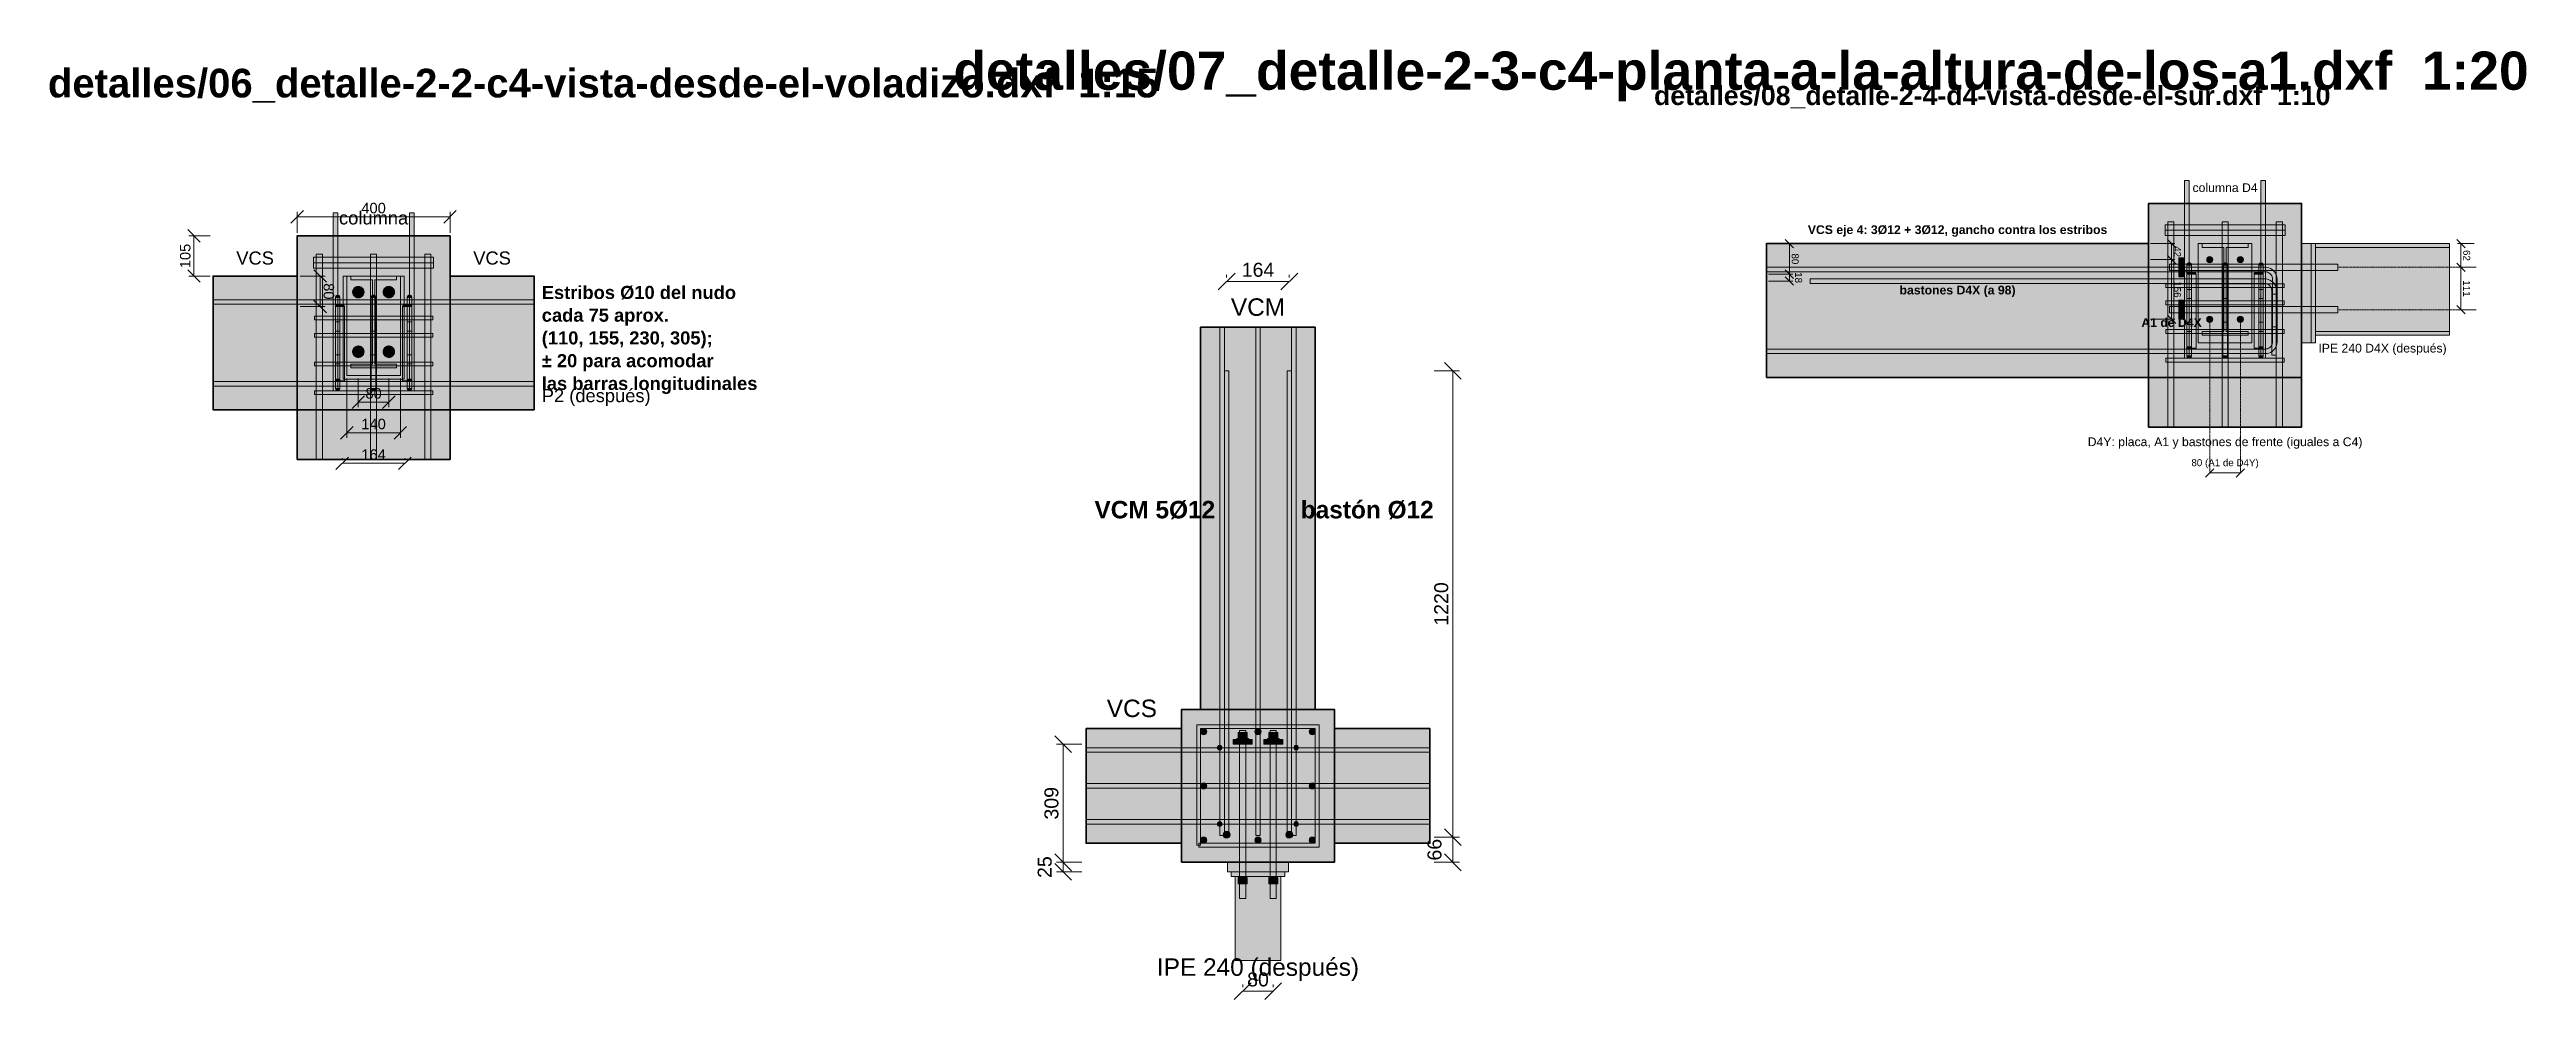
# Model space of a CAD drawing. Header units: millimetres. Extents: x 21 to 47975, y -17028 to 695.
# Drawn here: x 31982 to 38464, y -2300 to 185 of the extents above; entities that cross this region are included whole.
import ezdxf
from ezdxf.enums import TextEntityAlignment as Align

# ---------------------------------------------------------------- set-up
doc = ezdxf.new("R2010")
doc.units = ezdxf.units.MM
for name, pattern in [('TRAZO_2-2', [1.411111, 0.705556, -0.705556]), ('TRAZO_3-2', [1.763889, 1.058333, -0.705556]), ('TRAZO_8-3', [3.880556, 2.822222, -1.058333])]:
    doc.linetypes.add(name, pattern=pattern)
for name, color, linetype, lineweight, true_color in [('COTAS', 27, 'Continuous', 15, 0x333333), ('G-cut', 251, 'TRAZO_2-2', 20, 0x555555), ('G-edge', 251, 'TRAZO_8-3', 30, 0x555555), ('G-r_anc', 24, 'Continuous', 18, 0x7b241c), ('G-r_ancg', 11, 'TRAZO_3-2', 20, 0xd3746b), ('G-r_bas', 34, 'Continuous', 18, 0x7e3a06), ('G-r_bm1', 156, 'Continuous', 18, 0x0e2f44), ('G-r_bm3', 138, 'Continuous', 18, 0x1c2833), ('G-r_bp', 138, 'Continuous', 20, 0x142433), ('G-r_col', 31, 'Continuous', 15, 0xd2bc8c), ('G-r_conc', 252, 'Continuous', 30, 0x6b6b6b), ('G-r_eplate', 253, 'Continuous', 20, 0x848f9a), ('G-r_grout', 9, 'Continuous', 18, 0xb5b5b5), ('G-r_ipe', 127, 'Continuous', 18, 0x1f3347), ('G-r_ipef', 127, 'Continuous', 20, 0x1f3347), ('G-r_new', 119, 'Continuous', 18, 0x145a32), ('G-r_nut', 26, 'Continuous', 18, 0x3d0f0b), ('G-r_old', 252, 'Continuous', 30, 0x6b6b6b), ('G-r_rod', 253, 'Continuous', 15, 0x88bcb2), ('G-r_rodS', 136, 'Continuous', 18, 0x0b5345), ('G-r_tie', 9, 'Continuous', 15, 0xbe9ecc), ('G-r_tieS', 217, 'Continuous', 18, 0x4a235a), ('T-anc', 22, 'Continuous', 18, 0xa93226), ('T-bsm', 156, 'Continuous', 18, 0x0e2f44), ('T-hk', 44, 'Continuous', 18, 0x7a5500), ('T-label', 49, 'Continuous', 18, 0x222222), ('T-small', 47, 'Continuous', 18, 0x444444), ('T-tie', 195, 'Continuous', 18, 0x5b2c6f)]:
    doc.layers.add(name, color=color, linetype=linetype, lineweight=lineweight, true_color=true_color)
doc.layers.add('MODELO_ROTULOS', color=253, linetype='Continuous', lineweight=9, true_color=0x9e9e9e, plot=False)
doc.styles.add('ESTANDAR', font='arial.ttf')
doc.styles.add('NEGRITA', font='arialbd.ttf')
doc.dimstyles.new('COTAS_1-10', dxfattribs={"dimscale": 10, "dimtxt": 1.8288, "dimasz": 2, "dimexe": 0.881944, "dimexo": 0.529167, "dimgap": 0.6, "dimtad": 1, "dimdec": 0, "dimtxsty": 'ESTANDAR', "dimtsz": 1.094317, "dimcen": 2.5, "dimclrd": 8, "dimclre": 8, "dimclrt": 250, "dimazin": 3, "dimtfac": 1, "dimtmove": 0, "dimatfit": 3, "dimlwd": 15, "dimlwe": 13})
doc.dimstyles.new('COTAS_1-15', dxfattribs={"dimscale": 15, "dimtxt": 1.8288, "dimasz": 2, "dimexe": 0.881944, "dimexo": 0.529167, "dimgap": 0.6, "dimtad": 1, "dimdec": 0, "dimtxsty": 'ESTANDAR', "dimtsz": 1.094317, "dimcen": 2.5, "dimclrd": 8, "dimclre": 8, "dimclrt": 250, "dimazin": 3, "dimtfac": 1, "dimtmove": 0, "dimatfit": 3, "dimlwd": 15, "dimlwe": 13})
doc.dimstyles.new('COTAS_1-20', dxfattribs={"dimscale": 20, "dimtxt": 1.8288, "dimasz": 2, "dimexe": 0.881944, "dimexo": 0.529167, "dimgap": 0.6, "dimtad": 1, "dimdec": 0, "dimtxsty": 'ESTANDAR', "dimtsz": 1.094317, "dimcen": 2.5, "dimclrd": 8, "dimclre": 8, "dimclrt": 250, "dimazin": 3, "dimtfac": 1, "dimtmove": 0, "dimatfit": 3, "dimlwd": 15, "dimlwe": 13})

msp = doc.modelspace()

# ---------------------------------------------------------------- texts
at = {"layer": 'MODELO_ROTULOS', "style": 'NEGRITA'}
for s, height, p in [('detalles/06_detalle-2-2-c4-vista-desde-el-voladizo.dxf  1:15', 75, (31978.2, 60)), ('detalles/07_detalle-2-3-c4-planta-a-la-altura-de-los-a1.dxf  1:20', 100, (34347.3, 80)), ('detalles/08_detalle-2-4-d4-vista-desde-el-sur.dxf  1:10', 50, (36180.8, 40))]:
    msp.add_text(s, height=height, dxfattribs=at).set_placement(p)
at = {"layer": 'T-anc', "color": 22, "true_color": 0xa93226, "style": 'NEGRITA'}
msp.add_text('A1 de D4X', height=22.86, dxfattribs=at).set_placement((37535, -540.5), align=Align.CENTER)
at = {"layer": 'T-bsm', "color": 156, "true_color": 0x0e2f44, "style": 'NEGRITA'}
msp.add_text('VCS eje 4: 3Ø12 + 3Ø12, gancho contra los estribos', height=22.86, dxfattribs=at).set_placement((36975, -297.5), align=Align.CENTER)
msp.add_text('VCM 5Ø12', height=45.72, dxfattribs=at).set_placement((35032.5, -1041.5), align=Align.RIGHT)
at = {"layer": 'T-hk', "color": 44, "true_color": 0x7a5500, "style": 'NEGRITA'}
msp.add_text('bastones D4X (a 98)', height=22.86, dxfattribs=at).set_placement((36975, -455.5), align=Align.CENTER)
msp.add_text('bastón Ø12', height=45.72, dxfattribs=at).set_placement((35256.5, -1041.5))
at = {"layer": 'T-label', "color": 49, "true_color": 0x222222, "style": 'ESTANDAR'}
for s, height, p in [('columna D4', 22.86, (37675, -187.5)), ('columna', 34.29, (32830.4, -272.4)), ('VCS', 34.29, (32520.4, -377.4)), ('VCS', 34.29, (33140.4, -377.4)), ('VCM', 45.72, (35144.5, -511.5)), ('VCS', 45.72, (34814.5, -1561.5))]:
    msp.add_text(s, height=height, dxfattribs=at).set_placement(p, align=Align.CENTER)
at = {"layer": 'T-small', "color": 47, "true_color": 0x444444, "style": 'ESTANDAR'}
for s, height, p in [('IPE 240 D4X (después)', 22.86, (38087, -607.5)), ('D4Y: placa, A1 y bastones de frente (iguales a C4)', 22.86, (37675, -852.5)), ('IPE 240 (después)', 45.72, (35144.5, -2238.5))]:
    msp.add_text(s, height=height, dxfattribs=at).set_placement(p, align=Align.CENTER)
msp.add_text('P2 (después)', height=34.29, dxfattribs=at).set_placement((33270.4, -737.4))
at = {"layer": 'T-tie', "color": 195, "true_color": 0x5b2c6f, "style": 'NEGRITA'}
for s, p in [('Estribos Ø10 del nudo', (33270.4, -467.4)), ('cada 75 aprox.', (33270.4, -526.9)), ('(110, 155, 230, 305);', (33270.4, -586.4)), ('± 20 para acomodar', (33270.4, -646)), ('las barras longitudinales', (33270.4, -705.5))]:
    msp.add_text(s, height=34.29, dxfattribs=at).set_placement(p)

# ---------------------------------------------------------------- dimensions: what is measured, and where the dimension line sits
at = {"layer": 'COTAS'}
for base, p1, p2, dimstyle in [((32630.4, -252.4), (32630.4, -302.4), (33030.4, -302.4), 'COTAS_1-15'), ((35062.5, -421.5), (35062.5, -421.5), (35226.5, -421.5), 'COTAS_1-20'), ((32760.4, -817.4), (32760.4, -667.4), (32900.4, -667.4), 'COTAS_1-15'), ((32790.4, -737.4), (32790.4, -667.4), (32870.4, -667.4), 'COTAS_1-15'), ((32748.4, -897.4), (32748.4, -897.4), (32912.4, -897.4), 'COTAS_1-15'), ((35104.5, -2278.5), (35104.5, -2278.5), (35184.5, -2278.5), 'COTAS_1-20')]:
    msp.add_linear_dim(base=base, p1=p1, p2=p2, dimstyle=dimstyle, dxfattribs=at).render()
for base, p1, p2, angle, dimstyle in [((32360.4, -407.4), (32410.4, -407.4), (32410.4, -302.4), 90, 'COTAS_1-15'), ((36535, -322.5), (36475, -322.5), (36475, -402.5), 270, 'COTAS_1-10'), ((37535, -322.5), (37475, -322.5), (37475, -364.5), 270, 'COTAS_1-10'), ((38292, -322.5), (38332, -322.5), (38332, -384.5), 270, 'COTAS_1-10'), ((37535, -364.5), (37475, -364.5), (37475, -520.5), 270, 'COTAS_1-10'), ((38292, -384.5), (38332, -384.5), (38332, -495.5), 270, 'COTAS_1-10'), ((32690.4, -407.4), (32630.4, -407.4), (32630.4, -487.4), 270, 'COTAS_1-15'), ((36535, -402.5), (36475, -402.5), (36475, -420.5), 270, 'COTAS_1-10'), ((35654.5, -1875.5), (35594.5, -1875.5), (35594.5, -655.5), 90, 'COTAS_1-20'), ((34634.5, -1941.5), (34694.5, -1941.5), (34694.5, -1632.5), 90, 'COTAS_1-20'), ((35654.5, -1941.5), (35594.5, -1941.5), (35594.5, -1875.5), 90, 'COTAS_1-20'), ((34634.5, -1966.5), (34694.5, -1966.5), (34694.5, -1941.5), 90, 'COTAS_1-20')]:
    msp.add_linear_dim(base=base, p1=p1, p2=p2, angle=angle, dimstyle=dimstyle, dxfattribs=at).render()
msp.add_linear_dim(base=(37635, -922.5), p1=(37635, -922.5), p2=(37715, -922.5), text='<> (A1 de D4Y)', dimstyle='COTAS_1-10', dxfattribs=at).render()

# ---------------------------------------------------------------- hatches: boundary and pattern name
at = {"layer": 'G-r_anc', "true_color": 0xc0392b}
for points in [[(37530, -376.5), (37970, -376.5), (37970, -392.5), (37530, -392.5)], [(37530, -487.5), (37970, -487.5), (37970, -503.5), (37530, -503.5)], [(35096.5, -2036.5), (35096.5, -1596.5), (35112.5, -1596.5), (35112.5, -2036.5)], [(35176.5, -2036.5), (35176.5, -1596.5), (35192.5, -1596.5), (35192.5, -2036.5)]]:
    msp.add_hatch(color=7, dxfattribs=at).paths.add_polyline_path(points)
h = msp.add_hatch(color=7, dxfattribs=at)
edge = h.paths.add_edge_path()
edge.add_arc((37635, -364.5), 8, 0, 360)
h = msp.add_hatch(color=7, dxfattribs=at)
edge = h.paths.add_edge_path()
edge.add_arc((37715, -364.5), 8, 0, 360)
h = msp.add_hatch(color=7, dxfattribs=at)
edge = h.paths.add_edge_path()
edge.add_arc((32790.4, -449.4), 8, 0, 360)
h = msp.add_hatch(color=7, dxfattribs=at)
edge = h.paths.add_edge_path()
edge.add_arc((32870.4, -449.4), 8, 0, 360)
h = msp.add_hatch(color=7, dxfattribs=at)
edge = h.paths.add_edge_path()
edge.add_arc((37635, -520.5), 8, 0, 360)
h = msp.add_hatch(color=7, dxfattribs=at)
edge = h.paths.add_edge_path()
edge.add_arc((37715, -520.5), 8, 0, 360)
h = msp.add_hatch(color=7, dxfattribs=at)
edge = h.paths.add_edge_path()
edge.add_arc((32790.4, -605.4), 8, 0, 360)
h = msp.add_hatch(color=7, dxfattribs=at)
edge = h.paths.add_edge_path()
edge.add_arc((32870.4, -605.4), 8, 0, 360)
at = {"layer": 'G-r_ancg', "true_color": 0xf4dbd9}
h = msp.add_hatch(color=7, dxfattribs=at)
edge = h.paths.add_edge_path()
edge.add_arc((32790.4, -449.4), 15, 0, 360)
h = msp.add_hatch(color=7, dxfattribs=at)
edge = h.paths.add_edge_path()
edge.add_arc((32870.4, -449.4), 15, 0, 360)
h = msp.add_hatch(color=7, dxfattribs=at)
edge = h.paths.add_edge_path()
edge.add_arc((32790.4, -605.4), 15, 0, 360)
h = msp.add_hatch(color=7, dxfattribs=at)
edge = h.paths.add_edge_path()
edge.add_arc((32870.4, -605.4), 15, 0, 360)
for points in [[(35092.5, -1997.5), (35116.5, -1997.5), (35116.5, -1981.5), (35092.5, -1981.5)], [(35172.5, -1997.5), (35196.5, -1997.5), (35196.5, -1981.5), (35172.5, -1981.5)]]:
    msp.add_hatch(color=7, dxfattribs=at).paths.add_polyline_path(points)
at = {"layer": 'G-r_bas', "true_color": 0xe67e22}
for points in [[(36589, -414.5), (37778, -414.5), (37782.9, -414.9), (37787.6, -416), (37792.1, -417.9), (37796.3, -420.4), (37800, -423.6), (37803.1, -427.3), (37805.7, -431.4), (37807.5, -435.9), (37808.7, -440.6), (37809.1, -445.5), (37809, -614.5), (37797, -614.5), (37797, -445.5), (37796.8, -442.5), (37796.1, -439.6), (37795, -436.9), (37793.4, -434.3), (37791.5, -432.1), (37789.2, -430.1), (37786.7, -428.6), (37783.9, -427.4), (37781, -426.8), (37778, -426.5), (36589, -426.5)], [(37599, -402.5), (37598.8, -400.9), (37598.2, -399.5), (37597.3, -398.3), (37596, -397.3), (37594.6, -396.7), (37593, -396.5), (37591.5, -396.7), (37590, -397.3), (37588.8, -398.3), (37587.8, -399.5), (37587.2, -400.9), (37587, -402.5)], [(37599, -402.5), (37599, -596.5), (37587, -596.5), (37587, -402.5)], [(37763, -402.5), (37762.8, -400.9), (37762.2, -399.5), (37761.3, -398.3), (37760, -397.3), (37758.6, -396.7), (37757, -396.5), (37755.5, -396.7), (37754, -397.3), (37752.8, -398.3), (37751.8, -399.5), (37751.2, -400.9), (37751, -402.5)], [(37763, -402.5), (37763, -596.5), (37751, -596.5), (37751, -402.5)], [(32754.4, -487.4), (32754.2, -485.8), (32753.6, -484.4), (32752.7, -483.1), (32751.4, -482.2), (32750, -481.6), (32748.4, -481.4), (32746.9, -481.6), (32745.4, -482.2), (32744.2, -483.1), (32743.2, -484.4), (32742.6, -485.8), (32742.4, -487.4)], [(32754.4, -487.4), (32754.4, -681.4), (32742.4, -681.4), (32742.4, -487.4)], [(32918.4, -487.4), (32918.2, -485.8), (32917.6, -484.4), (32916.7, -483.1), (32915.4, -482.2), (32914, -481.6), (32912.4, -481.4), (32910.9, -481.6), (32909.4, -482.2), (32908.2, -483.1), (32907.2, -484.4), (32906.6, -485.8), (32906.4, -487.4)], [(32918.4, -487.4), (32918.4, -681.4), (32906.4, -681.4), (32906.4, -487.4)], [(35056.5, -1869.5), (35056.5, -655.5), (35068.5, -655.5), (35068.5, -1869.5)], [(35220.5, -1869.5), (35220.5, -655.5), (35232.5, -655.5), (35232.5, -1869.5)]]:
    msp.add_hatch(color=7, dxfattribs=at).paths.add_polyline_path(points)
h = msp.add_hatch(color=7, dxfattribs=at)
edge = h.paths.add_edge_path()
edge.add_arc((35062.5, -1869.5), 9, 0, 360)
h = msp.add_hatch(color=7, dxfattribs=at)
edge = h.paths.add_edge_path()
edge.add_arc((35226.5, -1869.5), 9, 0, 360)
at = {"layer": 'G-r_bm1', "true_color": 0x1a5276}
for points in [[(37587, -378.5), (37586.8, -376.9), (37586.2, -375.5), (37585.3, -374.3), (37584, -373.3), (37582.6, -372.7), (37581, -372.5), (37579.5, -372.7), (37578, -373.3), (37576.8, -374.3), (37575.8, -375.5), (37575.2, -376.9), (37575, -378.5)], [(37587, -378.5), (37587, -528.5), (37575, -528.5), (37575, -378.5)], [(37681, -378.5), (37680.8, -376.9), (37680.2, -375.5), (37679.3, -374.3), (37678, -373.3), (37676.6, -372.7), (37675, -372.5), (37673.5, -372.7), (37672, -373.3), (37670.8, -374.3), (37669.8, -375.5), (37669.2, -376.9), (37669, -378.5)], [(37681, -378.5), (37681, -528.5), (37669, -528.5), (37669, -378.5)], [(37775, -378.5), (37774.8, -376.9), (37774.2, -375.5), (37773.3, -374.3), (37772, -373.3), (37770.6, -372.7), (37769, -372.5), (37767.5, -372.7), (37766, -373.3), (37764.8, -374.3), (37763.8, -375.5), (37763.2, -376.9), (37763, -378.5)], [(37775, -378.5), (37775, -528.5), (37763, -528.5), (37763, -378.5)], [(37587, -402.5), (37586.8, -400.9), (37586.2, -399.5), (37585.3, -398.3), (37584, -397.3), (37582.6, -396.7), (37581, -396.5), (37579.5, -396.7), (37578, -397.3), (37576.8, -398.3), (37575.8, -399.5), (37575.2, -400.9), (37575, -402.5)], [(37587, -402.5), (37587, -552.5), (37575, -552.5), (37575, -402.5)], [(37575, -592.5), (37575, -442.5), (37587, -442.5), (37587, -592.5)], [(37775, -402.5), (37774.8, -400.9), (37774.2, -399.5), (37773.3, -398.3), (37772, -397.3), (37770.6, -396.7), (37769, -396.5), (37767.5, -396.7), (37766, -397.3), (37764.8, -398.3), (37763.8, -399.5), (37763.2, -400.9), (37763, -402.5)], [(37775, -402.5), (37775, -552.5), (37763, -552.5), (37763, -402.5)], [(37763, -592.5), (37763, -442.5), (37775, -442.5), (37775, -592.5)], [(32742.4, -463.4), (32742.2, -461.8), (32741.6, -460.4), (32740.7, -459.1), (32739.4, -458.2), (32738, -457.6), (32736.4, -457.4), (32734.9, -457.6), (32733.4, -458.2), (32732.2, -459.1), (32731.2, -460.4), (32730.6, -461.8), (32730.4, -463.4)], [(32742.4, -463.4), (32742.4, -613.4), (32730.4, -613.4), (32730.4, -463.4)], [(32742.4, -487.4), (32742.2, -485.8), (32741.6, -484.4), (32740.7, -483.1), (32739.4, -482.2), (32738, -481.6), (32736.4, -481.4), (32734.9, -481.6), (32733.4, -482.2), (32732.2, -483.1), (32731.2, -484.4), (32730.6, -485.8), (32730.4, -487.4)], [(32742.4, -487.4), (32742.4, -637.4), (32730.4, -637.4), (32730.4, -487.4)], [(32836.4, -463.4), (32836.2, -461.8), (32835.6, -460.4), (32834.7, -459.1), (32833.4, -458.2), (32832, -457.6), (32830.4, -457.4), (32828.9, -457.6), (32827.4, -458.2), (32826.2, -459.1), (32825.2, -460.4), (32824.6, -461.8), (32824.4, -463.4)], [(32836.4, -463.4), (32836.4, -613.4), (32824.4, -613.4), (32824.4, -463.4)], [(32930.4, -463.4), (32930.2, -461.8), (32929.6, -460.4), (32928.7, -459.1), (32927.4, -458.2), (32926, -457.6), (32924.4, -457.4), (32922.9, -457.6), (32921.4, -458.2), (32920.2, -459.1), (32919.2, -460.4), (32918.6, -461.8), (32918.4, -463.4)], [(32930.4, -463.4), (32930.4, -613.4), (32918.4, -613.4), (32918.4, -463.4)], [(32930.4, -487.4), (32930.2, -485.8), (32929.6, -484.4), (32928.7, -483.1), (32927.4, -482.2), (32926, -481.6), (32924.4, -481.4), (32922.9, -481.6), (32921.4, -482.2), (32920.2, -483.1), (32919.2, -484.4), (32918.6, -485.8), (32918.4, -487.4)], [(32930.4, -487.4), (32930.4, -637.4), (32918.4, -637.4), (32918.4, -487.4)], [(37575, -616.5), (37575, -466.5), (37587, -466.5), (37587, -616.5)], [(37669, -616.5), (37669, -466.5), (37681, -466.5), (37681, -616.5)], [(37763, -616.5), (37763, -466.5), (37775, -466.5), (37775, -616.5)], [(32730.4, -677.4), (32730.4, -527.4), (32742.4, -527.4), (32742.4, -677.4)], [(32730.4, -701.4), (32730.4, -551.4), (32742.4, -551.4), (32742.4, -701.4)], [(32824.4, -701.4), (32824.4, -551.4), (32836.4, -551.4), (32836.4, -701.4)], [(32918.4, -677.4), (32918.4, -527.4), (32930.4, -527.4), (32930.4, -677.4)], [(32918.4, -701.4), (32918.4, -551.4), (32930.4, -551.4), (32930.4, -701.4)], [(35056.5, -541.5), (35056.5, -1871.5), (35044.5, -1871.5), (35044.5, -541.5)], [(35150.5, -541.5), (35150.5, -1871.5), (35138.5, -1871.5), (35138.5, -541.5)], [(35244.5, -541.5), (35244.5, -1871.5), (35232.5, -1871.5), (35232.5, -541.5)], [(37575, -592.5), (37575.2, -594.1), (37575.8, -595.5), (37576.8, -596.7), (37578, -597.7), (37579.5, -598.3), (37581, -598.5), (37582.6, -598.3), (37584, -597.7), (37585.3, -596.7), (37586.2, -595.5), (37586.8, -594.1), (37587, -592.5)], [(37575, -616.5), (37575.2, -618.1), (37575.8, -619.5), (37576.8, -620.7), (37578, -621.7), (37579.5, -622.3), (37581, -622.5), (37582.6, -622.3), (37584, -621.7), (37585.3, -620.7), (37586.2, -619.5), (37586.8, -618.1), (37587, -616.5)], [(37669, -616.5), (37669.2, -618.1), (37669.8, -619.5), (37670.8, -620.7), (37672, -621.7), (37673.5, -622.3), (37675, -622.5), (37676.6, -622.3), (37678, -621.7), (37679.3, -620.7), (37680.2, -619.5), (37680.8, -618.1), (37681, -616.5)], [(37763, -592.5), (37763.2, -594.1), (37763.8, -595.5), (37764.8, -596.7), (37766, -597.7), (37767.5, -598.3), (37769, -598.5), (37770.6, -598.3), (37772, -597.7), (37773.3, -596.7), (37774.2, -595.5), (37774.8, -594.1), (37775, -592.5)], [(37763, -616.5), (37763.2, -618.1), (37763.8, -619.5), (37764.8, -620.7), (37766, -621.7), (37767.5, -622.3), (37769, -622.5), (37770.6, -622.3), (37772, -621.7), (37773.3, -620.7), (37774.2, -619.5), (37774.8, -618.1), (37775, -616.5)], [(32730.4, -677.4), (32730.6, -678.9), (32731.2, -680.4), (32732.2, -681.6), (32733.4, -682.6), (32734.9, -683.2), (32736.4, -683.4), (32738, -683.2), (32739.4, -682.6), (32740.7, -681.6), (32741.6, -680.4), (32742.2, -678.9), (32742.4, -677.4)], [(32730.4, -701.4), (32730.6, -702.9), (32731.2, -704.4), (32732.2, -705.6), (32733.4, -706.6), (32734.9, -707.2), (32736.4, -707.4), (32738, -707.2), (32739.4, -706.6), (32740.7, -705.6), (32741.6, -704.4), (32742.2, -702.9), (32742.4, -701.4)], [(32824.4, -701.4), (32824.6, -702.9), (32825.2, -704.4), (32826.2, -705.6), (32827.4, -706.6), (32828.9, -707.2), (32830.4, -707.4), (32832, -707.2), (32833.4, -706.6), (32834.7, -705.6), (32835.6, -704.4), (32836.2, -702.9), (32836.4, -701.4)], [(32918.4, -677.4), (32918.6, -678.9), (32919.2, -680.4), (32920.2, -681.6), (32921.4, -682.6), (32922.9, -683.2), (32924.4, -683.4), (32926, -683.2), (32927.4, -682.6), (32928.7, -681.6), (32929.6, -680.4), (32930.2, -678.9), (32930.4, -677.4)], [(32918.4, -701.4), (32918.6, -702.9), (32919.2, -704.4), (32920.2, -705.6), (32921.4, -706.6), (32922.9, -707.2), (32924.4, -707.4), (32926, -707.2), (32927.4, -706.6), (32928.7, -705.6), (32929.6, -704.4), (32930.2, -702.9), (32930.4, -701.4)]]:
    msp.add_hatch(color=7, dxfattribs=at).paths.add_polyline_path(points)
at = {"layer": 'G-r_bm3', "true_color": 0x616a6b}
for points in [[(36475, -384.5), (37780, -384.5), (37784.9, -384.9), (37789.6, -386), (37794.1, -387.9), (37798.3, -390.4), (37802, -393.6), (37805.1, -397.3), (37807.7, -401.4), (37809.5, -405.9), (37810.7, -410.6), (37811.1, -415.5), (37811, -540.5), (37799, -540.5), (37799, -415.5), (37798.8, -412.5), (37798.1, -409.6), (37797, -406.9), (37795.4, -404.3), (37793.5, -402.1), (37791.2, -400.1), (37788.7, -398.6), (37785.9, -397.4), (37783, -396.8), (37780, -396.5), (36475, -396.5)], [(32410.4, -469.4), (33250.4, -469.4), (33250.4, -481.4), (32410.4, -481.4)], [(36475, -598.5), (37780, -598.5), (37783, -598.2), (37785.9, -597.6), (37788.7, -596.4), (37791.2, -594.9), (37793.5, -592.9), (37795.4, -590.7), (37797, -588.1), (37798.1, -585.4), (37798.8, -582.5), (37799, -579.5), (37799, -454.5), (37811, -454.5), (37811.1, -579.5), (37810.7, -584.4), (37809.5, -589.1), (37807.7, -593.6), (37805.1, -597.7), (37802, -601.4), (37798.3, -604.6), (37794.1, -607.1), (37789.6, -609), (37784.9, -610.1), (37780, -610.5), (36475, -610.5)], [(32410.4, -683.4), (33250.4, -683.4), (33250.4, -695.4), (32410.4, -695.4)], [(34694.5, -1641.5), (35594.5, -1641.5), (35594.5, -1653.5), (34694.5, -1653.5)], [(34694.5, -1735.5), (35594.5, -1735.5), (35594.5, -1747.5), (34694.5, -1747.5)], [(34694.5, -1829.5), (35594.5, -1829.5), (35594.5, -1841.5), (34694.5, -1841.5)]]:
    msp.add_hatch(color=7, dxfattribs=at).paths.add_polyline_path(points)
at = {"layer": 'G-r_bp', "true_color": 0x34506b}
for points in [[(37554, -409.5), (37566, -409.5), (37566, -359.5), (37554, -359.5)], [(37554, -520.5), (37566, -520.5), (37566, -470.5), (37554, -470.5)], [(35079.5, -1632.5), (35129.5, -1632.5), (35129.5, -1620.5), (35079.5, -1620.5)], [(35159.5, -1632.5), (35209.5, -1632.5), (35209.5, -1620.5), (35159.5, -1620.5)]]:
    msp.add_hatch(color=7, dxfattribs=at).paths.add_polyline_path(points)
at = {"layer": 'G-r_col', "true_color": 0xe9dec7}
for points in [[(37525, -802.5), (37525, -265.5), (37541, -265.5), (37541, -802.5)], [(37667, -802.5), (37667, -265.5), (37683, -265.5), (37683, -802.5)], [(37809, -802.5), (37809, -265.5), (37825, -265.5), (37825, -802.5)], [(32680.4, -887.4), (32680.4, -350.4), (32696.4, -350.4), (32696.4, -887.4)], [(32822.4, -887.4), (32822.4, -350.4), (32838.4, -350.4), (32838.4, -887.4)], [(32964.4, -887.4), (32964.4, -350.4), (32980.4, -350.4), (32980.4, -887.4)]]:
    msp.add_hatch(color=7, dxfattribs=at).paths.add_polyline_path(points)
h = msp.add_hatch(color=7, dxfattribs=at)
edge = h.paths.add_edge_path()
edge.add_arc((35002.5, -1599.5), 8, 0, 360)
h = msp.add_hatch(color=7, dxfattribs=at)
edge = h.paths.add_edge_path()
edge.add_arc((35144.5, -1599.5), 8, 0, 360)
h = msp.add_hatch(color=7, dxfattribs=at)
edge = h.paths.add_edge_path()
edge.add_arc((35286.5, -1599.5), 8, 0, 360)
h = msp.add_hatch(color=7, dxfattribs=at)
edge = h.paths.add_edge_path()
edge.add_arc((35002.5, -1741.5), 8, 0, 360)
h = msp.add_hatch(color=7, dxfattribs=at)
edge = h.paths.add_edge_path()
edge.add_arc((35286.5, -1741.5), 8, 0, 360)
h = msp.add_hatch(color=7, dxfattribs=at)
edge = h.paths.add_edge_path()
edge.add_arc((35002.5, -1883.5), 8, 0, 360)
h = msp.add_hatch(color=7, dxfattribs=at)
edge = h.paths.add_edge_path()
edge.add_arc((35144.5, -1883.5), 8, 0, 360)
h = msp.add_hatch(color=7, dxfattribs=at)
edge = h.paths.add_edge_path()
edge.add_arc((35286.5, -1883.5), 8, 0, 360)
at = {"layer": 'G-r_conc', "true_color": 0xf5f3ef}
for points in [[(37475, -672.5), (37875, -672.5), (37875, -217.5), (37475, -217.5)], [(32630.4, -757.4), (33030.4, -757.4), (33030.4, -302.4), (32630.4, -302.4)], [(36475, -672.5), (37475, -672.5), (37475, -322.5), (36475, -322.5)], [(32630.4, -757.4), (32410.4, -757.4), (32410.4, -407.4), (32630.4, -407.4)], [(33030.4, -757.4), (33250.4, -757.4), (33250.4, -407.4), (33030.4, -407.4)], [(34994.5, -1541.5), (35294.5, -1541.5), (35294.5, -541.5), (34994.5, -541.5)], [(34944.5, -1941.5), (35344.5, -1941.5), (35344.5, -1541.5), (34944.5, -1541.5)], [(34944.5, -1891.5), (34694.5, -1891.5), (34694.5, -1591.5), (34944.5, -1591.5)], [(35344.5, -1891.5), (35594.5, -1891.5), (35594.5, -1591.5), (35344.5, -1591.5)]]:
    msp.add_hatch(color=7, dxfattribs=at).paths.add_polyline_path(points)
at = {"layer": 'G-r_eplate', "true_color": 0xe5ebf1}
for points in [[(37605, -582.5), (37745, -582.5), (37745, -322.5), (37605, -322.5)], [(37900, -582.5), (37912, -582.5), (37912, -322.5), (37900, -322.5)], [(32760.4, -667.4), (32900.4, -667.4), (32900.4, -407.4), (32760.4, -407.4)], [(35074.5, -1978.5), (35214.5, -1978.5), (35214.5, -1966.5), (35074.5, -1966.5)]]:
    msp.add_hatch(color=7, dxfattribs=at).paths.add_polyline_path(points)
at = {"layer": 'G-r_grout', "true_color": 0xeae8e2}
for points in [[(37875, -582.5), (37900, -582.5), (37900, -322.5), (37875, -322.5)], [(32750.4, -677.4), (32910.4, -677.4), (32910.4, -407.4), (32750.4, -407.4)], [(35064.5, -1966.5), (35224.5, -1966.5), (35224.5, -1941.5), (35064.5, -1941.5)]]:
    msp.add_hatch(color=7, dxfattribs=at).paths.add_polyline_path(points)
at = {"layer": 'G-r_ipe', "true_color": 0xe7edf2}
for points in [[(37615, -322.5), (37735, -322.5), (37735, -332.3), (37678.1, -332.3), (37678.1, -552.7), (37735, -552.7), (37735, -562.5), (37615, -562.5), (37615, -552.7), (37671.9, -552.7), (37671.9, -332.3), (37615, -332.3)], [(37912, -562.5), (38262, -562.5), (38262, -322.5), (37912, -322.5)], [(32770.4, -407.4), (32890.4, -407.4), (32890.4, -417.2), (32833.5, -417.2), (32833.5, -637.6), (32890.4, -637.6), (32890.4, -647.4), (32770.4, -647.4), (32770.4, -637.6), (32827.3, -637.6), (32827.3, -417.2), (32770.4, -417.2)], [(35084.5, -2198.5), (35204.5, -2198.5), (35204.5, -1978.5), (35084.5, -1978.5)]]:
    msp.add_hatch(color=7, dxfattribs=at).paths.add_polyline_path(points)
at = {"layer": 'G-r_ipef', "true_color": 0xa5b9cd}
for points in [[(37912, -332.3), (38262, -332.3), (38262, -322.5), (37912, -322.5)], [(37912, -562.5), (38262, -562.5), (38262, -552.7), (37912, -552.7)]]:
    msp.add_hatch(color=7, dxfattribs=at).paths.add_polyline_path(points)
at = {"layer": 'G-r_new', "true_color": 0x34905b}
for points in [[(37518, -273.5), (37832, -273.5), (37832, -287.5), (37518, -287.5)], [(37518, -287.5), (37832, -287.5), (37832, -301.5), (37518, -301.5)], [(32673.4, -358.4), (32987.4, -358.4), (32987.4, -372.4), (32673.4, -372.4)], [(32673.4, -372.4), (32987.4, -372.4), (32987.4, -386.4), (32673.4, -386.4)]]:
    msp.add_hatch(color=7, dxfattribs=at).paths.add_polyline_path(points)
at = {"layer": 'G-r_nut', "true_color": 0x7b241c}
for points in [[(35089.5, -1620.5), (35119.5, -1620.5), (35119.5, -1617.5), (35089.5, -1617.5)], [(35092.5, -1617.5), (35116.5, -1617.5), (35116.5, -1601.5), (35092.5, -1601.5)], [(35169.5, -1620.5), (35199.5, -1620.5), (35199.5, -1617.5), (35169.5, -1617.5)], [(35172.5, -1617.5), (35196.5, -1617.5), (35196.5, -1601.5), (35172.5, -1601.5)]]:
    msp.add_hatch(color=7, dxfattribs=at).paths.add_polyline_path(points)
at = {"layer": 'G-r_old', "true_color": 0xe5e1da}
for points in [[(37475, -802.5), (37875, -802.5), (37875, -672.5), (37475, -672.5)], [(32630.4, -887.4), (33030.4, -887.4), (33030.4, -757.4), (32630.4, -757.4)]]:
    msp.add_hatch(color=7, dxfattribs=at).paths.add_polyline_path(points)
at = {"layer": 'G-r_rod', "true_color": 0xc4ded8}
h = msp.add_hatch(color=7, dxfattribs=at)
edge = h.paths.add_edge_path()
edge.add_arc((35044.5, -1641.5), 6, 0, 360)
h = msp.add_hatch(color=7, dxfattribs=at)
edge = h.paths.add_edge_path()
edge.add_arc((35244.5, -1641.5), 6, 0, 360)
h = msp.add_hatch(color=7, dxfattribs=at)
edge = h.paths.add_edge_path()
edge.add_arc((35044.5, -1841.5), 6, 0, 360)
h = msp.add_hatch(color=7, dxfattribs=at)
edge = h.paths.add_edge_path()
edge.add_arc((35244.5, -1841.5), 6, 0, 360)
at = {"layer": 'G-r_rodS', "true_color": 0x61beac}
for points in [[(37581, -157.5), (37581, -622.5), (37569, -622.5), (37569, -157.5)], [(37781, -157.5), (37781, -622.5), (37769, -622.5), (37769, -157.5)], [(32736.4, -242.4), (32736.4, -707.4), (32724.4, -707.4), (32724.4, -242.4)], [(32936.4, -242.4), (32936.4, -707.4), (32924.4, -707.4), (32924.4, -242.4)]]:
    msp.add_hatch(color=7, dxfattribs=at).paths.add_polyline_path(points)
at = {"layer": 'G-r_tie', "true_color": 0xdecee5}
msp.add_hatch(color=7, dxfattribs=at).paths.add_polyline_path([(34989.5, -1891.5), (35294.5, -1891.5), (35294.5, -1591.5), (34994.5, -1591.5), (34994.5, -1896.5), (34984.5, -1896.5), (34984.5, -1581.5), (35304.5, -1581.5), (35304.5, -1901.5), (34989.5, -1901.5)])
at = {"layer": 'G-r_tieS', "true_color": 0x9059a7}
for points in [[(37520, -427.5), (37830, -427.5), (37830, -437.5), (37520, -437.5)], [(32675.4, -512.4), (32985.4, -512.4), (32985.4, -522.4), (32675.4, -522.4)], [(37520, -472.5), (37830, -472.5), (37830, -482.5), (37520, -482.5)], [(32675.4, -557.4), (32985.4, -557.4), (32985.4, -567.4), (32675.4, -567.4)], [(37520, -547.5), (37830, -547.5), (37830, -557.5), (37520, -557.5)], [(32675.4, -632.4), (32985.4, -632.4), (32985.4, -642.4), (32675.4, -642.4)], [(37520, -622.5), (37830, -622.5), (37830, -632.5), (37520, -632.5)], [(32675.4, -707.4), (32985.4, -707.4), (32985.4, -717.4), (32675.4, -717.4)]]:
    msp.add_hatch(color=7, dxfattribs=at).paths.add_polyline_path(points)

# ---------------------------------------------------------------- linework, layer by layer
at = {"layer": 'G-cut'}
for p, q in [((37970, -384.5), (38332, -384.5)), ((37970, -495.5), (38332, -495.5)), ((37635, -520.5), (37635, -922.5)), ((37715, -520.5), (37715, -922.5))]:
    msp.add_line(p, q, dxfattribs=at)
at = {"layer": 'G-edge'}
for p, q in [((36475, -322.5), (36475, -672.5)), ((32410.4, -407.4), (32410.4, -757.4)), ((33250.4, -407.4), (33250.4, -757.4))]:
    msp.add_line(p, q, dxfattribs=at)
at = {"layer": 'G-r_anc'}
for points in [[(37530, -376.5), (37970, -376.5), (37970, -392.5), (37530, -392.5)], [(37530, -487.5), (37970, -487.5), (37970, -503.5), (37530, -503.5)], [(35096.5, -2036.5), (35096.5, -1596.5), (35112.5, -1596.5), (35112.5, -2036.5)], [(35176.5, -2036.5), (35176.5, -1596.5), (35192.5, -1596.5), (35192.5, -2036.5)]]:
    msp.add_lwpolyline(points, close=True, dxfattribs=at)
for centre in [(37635, -364.5), (37715, -364.5), (32790.4, -449.4), (32870.4, -449.4), (37635, -520.5), (37715, -520.5), (32790.4, -605.4), (32870.4, -605.4)]:
    msp.add_circle(centre, 8, dxfattribs=at)
at = {"layer": 'G-r_ancg'}
for points in [[(35092.5, -1997.5), (35116.5, -1997.5), (35116.5, -1981.5), (35092.5, -1981.5)], [(35172.5, -1997.5), (35196.5, -1997.5), (35196.5, -1981.5), (35172.5, -1981.5)]]:
    msp.add_lwpolyline(points, close=True, dxfattribs=at)
for centre in [(32790.4, -449.4), (32870.4, -449.4), (32790.4, -605.4), (32870.4, -605.4)]:
    msp.add_circle(centre, 15, dxfattribs=at)
at = {"layer": 'G-r_bas'}
for points in [[(36589, -414.5), (37778, -414.5), (37782.9, -414.9), (37787.6, -416), (37792.1, -417.9), (37796.3, -420.4), (37800, -423.6), (37803.1, -427.3), (37805.7, -431.4), (37807.5, -435.9), (37808.7, -440.6), (37809.1, -445.5), (37809, -614.5), (37797, -614.5), (37797, -445.5), (37796.8, -442.5), (37796.1, -439.6), (37795, -436.9), (37793.4, -434.3), (37791.5, -432.1), (37789.2, -430.1), (37786.7, -428.6), (37783.9, -427.4), (37781, -426.8), (37778, -426.5), (36589, -426.5)], [(37599, -402.5), (37598.8, -400.9), (37598.2, -399.5), (37597.3, -398.3), (37596, -397.3), (37594.6, -396.7), (37593, -396.5), (37591.5, -396.7), (37590, -397.3), (37588.8, -398.3), (37587.8, -399.5), (37587.2, -400.9), (37587, -402.5)], [(37599, -402.5), (37599, -596.5), (37587, -596.5), (37587, -402.5)], [(37763, -402.5), (37762.8, -400.9), (37762.2, -399.5), (37761.3, -398.3), (37760, -397.3), (37758.6, -396.7), (37757, -396.5), (37755.5, -396.7), (37754, -397.3), (37752.8, -398.3), (37751.8, -399.5), (37751.2, -400.9), (37751, -402.5)], [(37763, -402.5), (37763, -596.5), (37751, -596.5), (37751, -402.5)], [(32754.4, -487.4), (32754.2, -485.8), (32753.6, -484.4), (32752.7, -483.1), (32751.4, -482.2), (32750, -481.6), (32748.4, -481.4), (32746.9, -481.6), (32745.4, -482.2), (32744.2, -483.1), (32743.2, -484.4), (32742.6, -485.8), (32742.4, -487.4)], [(32754.4, -487.4), (32754.4, -681.4), (32742.4, -681.4), (32742.4, -487.4)], [(32918.4, -487.4), (32918.2, -485.8), (32917.6, -484.4), (32916.7, -483.1), (32915.4, -482.2), (32914, -481.6), (32912.4, -481.4), (32910.9, -481.6), (32909.4, -482.2), (32908.2, -483.1), (32907.2, -484.4), (32906.6, -485.8), (32906.4, -487.4)], [(32918.4, -487.4), (32918.4, -681.4), (32906.4, -681.4), (32906.4, -487.4)], [(35056.5, -1869.5), (35056.5, -655.5), (35068.5, -655.5), (35068.5, -1869.5)], [(35220.5, -1869.5), (35220.5, -655.5), (35232.5, -655.5), (35232.5, -1869.5)]]:
    msp.add_lwpolyline(points, close=True, dxfattribs=at)
for centre in [(35062.5, -1869.5), (35226.5, -1869.5)]:
    msp.add_circle(centre, 9, dxfattribs=at)
at = {"layer": 'G-r_bm1'}
for points in [[(37587, -378.5), (37586.8, -376.9), (37586.2, -375.5), (37585.3, -374.3), (37584, -373.3), (37582.6, -372.7), (37581, -372.5), (37579.5, -372.7), (37578, -373.3), (37576.8, -374.3), (37575.8, -375.5), (37575.2, -376.9), (37575, -378.5)], [(37587, -378.5), (37587, -528.5), (37575, -528.5), (37575, -378.5)], [(37681, -378.5), (37680.8, -376.9), (37680.2, -375.5), (37679.3, -374.3), (37678, -373.3), (37676.6, -372.7), (37675, -372.5), (37673.5, -372.7), (37672, -373.3), (37670.8, -374.3), (37669.8, -375.5), (37669.2, -376.9), (37669, -378.5)], [(37681, -378.5), (37681, -528.5), (37669, -528.5), (37669, -378.5)], [(37775, -378.5), (37774.8, -376.9), (37774.2, -375.5), (37773.3, -374.3), (37772, -373.3), (37770.6, -372.7), (37769, -372.5), (37767.5, -372.7), (37766, -373.3), (37764.8, -374.3), (37763.8, -375.5), (37763.2, -376.9), (37763, -378.5)], [(37775, -378.5), (37775, -528.5), (37763, -528.5), (37763, -378.5)], [(37587, -402.5), (37586.8, -400.9), (37586.2, -399.5), (37585.3, -398.3), (37584, -397.3), (37582.6, -396.7), (37581, -396.5), (37579.5, -396.7), (37578, -397.3), (37576.8, -398.3), (37575.8, -399.5), (37575.2, -400.9), (37575, -402.5)], [(37587, -402.5), (37587, -552.5), (37575, -552.5), (37575, -402.5)], [(37575, -592.5), (37575, -442.5), (37587, -442.5), (37587, -592.5)], [(37775, -402.5), (37774.8, -400.9), (37774.2, -399.5), (37773.3, -398.3), (37772, -397.3), (37770.6, -396.7), (37769, -396.5), (37767.5, -396.7), (37766, -397.3), (37764.8, -398.3), (37763.8, -399.5), (37763.2, -400.9), (37763, -402.5)], [(37775, -402.5), (37775, -552.5), (37763, -552.5), (37763, -402.5)], [(37763, -592.5), (37763, -442.5), (37775, -442.5), (37775, -592.5)], [(32742.4, -463.4), (32742.2, -461.8), (32741.6, -460.4), (32740.7, -459.1), (32739.4, -458.2), (32738, -457.6), (32736.4, -457.4), (32734.9, -457.6), (32733.4, -458.2), (32732.2, -459.1), (32731.2, -460.4), (32730.6, -461.8), (32730.4, -463.4)], [(32742.4, -463.4), (32742.4, -613.4), (32730.4, -613.4), (32730.4, -463.4)], [(32742.4, -487.4), (32742.2, -485.8), (32741.6, -484.4), (32740.7, -483.1), (32739.4, -482.2), (32738, -481.6), (32736.4, -481.4), (32734.9, -481.6), (32733.4, -482.2), (32732.2, -483.1), (32731.2, -484.4), (32730.6, -485.8), (32730.4, -487.4)], [(32742.4, -487.4), (32742.4, -637.4), (32730.4, -637.4), (32730.4, -487.4)], [(32836.4, -463.4), (32836.2, -461.8), (32835.6, -460.4), (32834.7, -459.1), (32833.4, -458.2), (32832, -457.6), (32830.4, -457.4), (32828.9, -457.6), (32827.4, -458.2), (32826.2, -459.1), (32825.2, -460.4), (32824.6, -461.8), (32824.4, -463.4)], [(32836.4, -463.4), (32836.4, -613.4), (32824.4, -613.4), (32824.4, -463.4)], [(32930.4, -463.4), (32930.2, -461.8), (32929.6, -460.4), (32928.7, -459.1), (32927.4, -458.2), (32926, -457.6), (32924.4, -457.4), (32922.9, -457.6), (32921.4, -458.2), (32920.2, -459.1), (32919.2, -460.4), (32918.6, -461.8), (32918.4, -463.4)], [(32930.4, -463.4), (32930.4, -613.4), (32918.4, -613.4), (32918.4, -463.4)], [(32930.4, -487.4), (32930.2, -485.8), (32929.6, -484.4), (32928.7, -483.1), (32927.4, -482.2), (32926, -481.6), (32924.4, -481.4), (32922.9, -481.6), (32921.4, -482.2), (32920.2, -483.1), (32919.2, -484.4), (32918.6, -485.8), (32918.4, -487.4)], [(32930.4, -487.4), (32930.4, -637.4), (32918.4, -637.4), (32918.4, -487.4)], [(37575, -616.5), (37575, -466.5), (37587, -466.5), (37587, -616.5)], [(37669, -616.5), (37669, -466.5), (37681, -466.5), (37681, -616.5)], [(37763, -616.5), (37763, -466.5), (37775, -466.5), (37775, -616.5)], [(32730.4, -677.4), (32730.4, -527.4), (32742.4, -527.4), (32742.4, -677.4)], [(32730.4, -701.4), (32730.4, -551.4), (32742.4, -551.4), (32742.4, -701.4)], [(32824.4, -701.4), (32824.4, -551.4), (32836.4, -551.4), (32836.4, -701.4)], [(32918.4, -677.4), (32918.4, -527.4), (32930.4, -527.4), (32930.4, -677.4)], [(32918.4, -701.4), (32918.4, -551.4), (32930.4, -551.4), (32930.4, -701.4)], [(35056.5, -541.5), (35056.5, -1871.5), (35044.5, -1871.5), (35044.5, -541.5)], [(35150.5, -541.5), (35150.5, -1871.5), (35138.5, -1871.5), (35138.5, -541.5)], [(35244.5, -541.5), (35244.5, -1871.5), (35232.5, -1871.5), (35232.5, -541.5)], [(37575, -592.5), (37575.2, -594.1), (37575.8, -595.5), (37576.8, -596.7), (37578, -597.7), (37579.5, -598.3), (37581, -598.5), (37582.6, -598.3), (37584, -597.7), (37585.3, -596.7), (37586.2, -595.5), (37586.8, -594.1), (37587, -592.5)], [(37575, -616.5), (37575.2, -618.1), (37575.8, -619.5), (37576.8, -620.7), (37578, -621.7), (37579.5, -622.3), (37581, -622.5), (37582.6, -622.3), (37584, -621.7), (37585.3, -620.7), (37586.2, -619.5), (37586.8, -618.1), (37587, -616.5)], [(37669, -616.5), (37669.2, -618.1), (37669.8, -619.5), (37670.8, -620.7), (37672, -621.7), (37673.5, -622.3), (37675, -622.5), (37676.6, -622.3), (37678, -621.7), (37679.3, -620.7), (37680.2, -619.5), (37680.8, -618.1), (37681, -616.5)], [(37763, -592.5), (37763.2, -594.1), (37763.8, -595.5), (37764.8, -596.7), (37766, -597.7), (37767.5, -598.3), (37769, -598.5), (37770.6, -598.3), (37772, -597.7), (37773.3, -596.7), (37774.2, -595.5), (37774.8, -594.1), (37775, -592.5)], [(37763, -616.5), (37763.2, -618.1), (37763.8, -619.5), (37764.8, -620.7), (37766, -621.7), (37767.5, -622.3), (37769, -622.5), (37770.6, -622.3), (37772, -621.7), (37773.3, -620.7), (37774.2, -619.5), (37774.8, -618.1), (37775, -616.5)], [(32730.4, -677.4), (32730.6, -678.9), (32731.2, -680.4), (32732.2, -681.6), (32733.4, -682.6), (32734.9, -683.2), (32736.4, -683.4), (32738, -683.2), (32739.4, -682.6), (32740.7, -681.6), (32741.6, -680.4), (32742.2, -678.9), (32742.4, -677.4)], [(32730.4, -701.4), (32730.6, -702.9), (32731.2, -704.4), (32732.2, -705.6), (32733.4, -706.6), (32734.9, -707.2), (32736.4, -707.4), (32738, -707.2), (32739.4, -706.6), (32740.7, -705.6), (32741.6, -704.4), (32742.2, -702.9), (32742.4, -701.4)], [(32824.4, -701.4), (32824.6, -702.9), (32825.2, -704.4), (32826.2, -705.6), (32827.4, -706.6), (32828.9, -707.2), (32830.4, -707.4), (32832, -707.2), (32833.4, -706.6), (32834.7, -705.6), (32835.6, -704.4), (32836.2, -702.9), (32836.4, -701.4)], [(32918.4, -677.4), (32918.6, -678.9), (32919.2, -680.4), (32920.2, -681.6), (32921.4, -682.6), (32922.9, -683.2), (32924.4, -683.4), (32926, -683.2), (32927.4, -682.6), (32928.7, -681.6), (32929.6, -680.4), (32930.2, -678.9), (32930.4, -677.4)], [(32918.4, -701.4), (32918.6, -702.9), (32919.2, -704.4), (32920.2, -705.6), (32921.4, -706.6), (32922.9, -707.2), (32924.4, -707.4), (32926, -707.2), (32927.4, -706.6), (32928.7, -705.6), (32929.6, -704.4), (32930.2, -702.9), (32930.4, -701.4)]]:
    msp.add_lwpolyline(points, close=True, dxfattribs=at)
at = {"layer": 'G-r_bm3'}
for points in [[(36475, -384.5), (37780, -384.5), (37784.9, -384.9), (37789.6, -386), (37794.1, -387.9), (37798.3, -390.4), (37802, -393.6), (37805.1, -397.3), (37807.7, -401.4), (37809.5, -405.9), (37810.7, -410.6), (37811.1, -415.5), (37811, -540.5), (37799, -540.5), (37799, -415.5), (37798.8, -412.5), (37798.1, -409.6), (37797, -406.9), (37795.4, -404.3), (37793.5, -402.1), (37791.2, -400.1), (37788.7, -398.6), (37785.9, -397.4), (37783, -396.8), (37780, -396.5), (36475, -396.5)], [(32410.4, -469.4), (33250.4, -469.4), (33250.4, -481.4), (32410.4, -481.4)], [(36475, -598.5), (37780, -598.5), (37783, -598.2), (37785.9, -597.6), (37788.7, -596.4), (37791.2, -594.9), (37793.5, -592.9), (37795.4, -590.7), (37797, -588.1), (37798.1, -585.4), (37798.8, -582.5), (37799, -579.5), (37799, -454.5), (37811, -454.5), (37811.1, -579.5), (37810.7, -584.4), (37809.5, -589.1), (37807.7, -593.6), (37805.1, -597.7), (37802, -601.4), (37798.3, -604.6), (37794.1, -607.1), (37789.6, -609), (37784.9, -610.1), (37780, -610.5), (36475, -610.5)], [(32410.4, -683.4), (33250.4, -683.4), (33250.4, -695.4), (32410.4, -695.4)], [(34694.5, -1641.5), (35594.5, -1641.5), (35594.5, -1653.5), (34694.5, -1653.5)], [(34694.5, -1735.5), (35594.5, -1735.5), (35594.5, -1747.5), (34694.5, -1747.5)], [(34694.5, -1829.5), (35594.5, -1829.5), (35594.5, -1841.5), (34694.5, -1841.5)]]:
    msp.add_lwpolyline(points, close=True, dxfattribs=at)
at = {"layer": 'G-r_bp'}
for points in [[(37554, -409.5), (37566, -409.5), (37566, -359.5), (37554, -359.5)], [(37554, -520.5), (37566, -520.5), (37566, -470.5), (37554, -470.5)], [(35079.5, -1632.5), (35129.5, -1632.5), (35129.5, -1620.5), (35079.5, -1620.5)], [(35159.5, -1632.5), (35209.5, -1632.5), (35209.5, -1620.5), (35159.5, -1620.5)]]:
    msp.add_lwpolyline(points, close=True, dxfattribs=at)
at = {"layer": 'G-r_col'}
for points in [[(37525, -802.5), (37525, -265.5), (37541, -265.5), (37541, -802.5)], [(37667, -802.5), (37667, -265.5), (37683, -265.5), (37683, -802.5)], [(37809, -802.5), (37809, -265.5), (37825, -265.5), (37825, -802.5)], [(32680.4, -887.4), (32680.4, -350.4), (32696.4, -350.4), (32696.4, -887.4)], [(32822.4, -887.4), (32822.4, -350.4), (32838.4, -350.4), (32838.4, -887.4)], [(32964.4, -887.4), (32964.4, -350.4), (32980.4, -350.4), (32980.4, -887.4)]]:
    msp.add_lwpolyline(points, close=True, dxfattribs=at)
for centre in [(35002.5, -1599.5), (35144.5, -1599.5), (35286.5, -1599.5), (35002.5, -1741.5), (35286.5, -1741.5), (35002.5, -1883.5), (35144.5, -1883.5), (35286.5, -1883.5)]:
    msp.add_circle(centre, 8, dxfattribs=at)
at = {"layer": 'G-r_conc'}
for points in [[(37475, -672.5), (37875, -672.5), (37875, -217.5), (37475, -217.5)], [(32630.4, -757.4), (33030.4, -757.4), (33030.4, -302.4), (32630.4, -302.4)], [(36475, -672.5), (37475, -672.5), (37475, -322.5), (36475, -322.5)], [(32630.4, -757.4), (32410.4, -757.4), (32410.4, -407.4), (32630.4, -407.4)], [(33030.4, -757.4), (33250.4, -757.4), (33250.4, -407.4), (33030.4, -407.4)], [(34994.5, -1541.5), (35294.5, -1541.5), (35294.5, -541.5), (34994.5, -541.5)], [(34944.5, -1941.5), (35344.5, -1941.5), (35344.5, -1541.5), (34944.5, -1541.5)], [(34944.5, -1891.5), (34694.5, -1891.5), (34694.5, -1591.5), (34944.5, -1591.5)], [(35344.5, -1891.5), (35594.5, -1891.5), (35594.5, -1591.5), (35344.5, -1591.5)]]:
    msp.add_lwpolyline(points, close=True, dxfattribs=at)
at = {"layer": 'G-r_eplate'}
for points in [[(37605, -582.5), (37745, -582.5), (37745, -322.5), (37605, -322.5)], [(37900, -582.5), (37912, -582.5), (37912, -322.5), (37900, -322.5)], [(32760.4, -667.4), (32900.4, -667.4), (32900.4, -407.4), (32760.4, -407.4)], [(35074.5, -1978.5), (35214.5, -1978.5), (35214.5, -1966.5), (35074.5, -1966.5)]]:
    msp.add_lwpolyline(points, close=True, dxfattribs=at)
at = {"layer": 'G-r_grout'}
for points in [[(37875, -582.5), (37900, -582.5), (37900, -322.5), (37875, -322.5)], [(32750.4, -677.4), (32910.4, -677.4), (32910.4, -407.4), (32750.4, -407.4)], [(35064.5, -1966.5), (35224.5, -1966.5), (35224.5, -1941.5), (35064.5, -1941.5)]]:
    msp.add_lwpolyline(points, close=True, dxfattribs=at)
at = {"layer": 'G-r_ipe'}
for points in [[(37615, -322.5), (37735, -322.5), (37735, -332.3), (37678.1, -332.3), (37678.1, -552.7), (37735, -552.7), (37735, -562.5), (37615, -562.5), (37615, -552.7), (37671.9, -552.7), (37671.9, -332.3), (37615, -332.3)], [(37912, -562.5), (38262, -562.5), (38262, -322.5), (37912, -322.5)], [(32770.4, -407.4), (32890.4, -407.4), (32890.4, -417.2), (32833.5, -417.2), (32833.5, -637.6), (32890.4, -637.6), (32890.4, -647.4), (32770.4, -647.4), (32770.4, -637.6), (32827.3, -637.6), (32827.3, -417.2), (32770.4, -417.2)], [(35084.5, -2198.5), (35204.5, -2198.5), (35204.5, -1978.5), (35084.5, -1978.5)]]:
    msp.add_lwpolyline(points, close=True, dxfattribs=at)
at = {"layer": 'G-r_ipef'}
for points in [[(37912, -332.3), (38262, -332.3), (38262, -322.5), (37912, -322.5)], [(37912, -562.5), (38262, -562.5), (38262, -552.7), (37912, -552.7)]]:
    msp.add_lwpolyline(points, close=True, dxfattribs=at)
at = {"layer": 'G-r_new'}
for points in [[(37518, -273.5), (37832, -273.5), (37832, -287.5), (37518, -287.5)], [(37518, -287.5), (37832, -287.5), (37832, -301.5), (37518, -301.5)], [(32673.4, -358.4), (32987.4, -358.4), (32987.4, -372.4), (32673.4, -372.4)], [(32673.4, -372.4), (32987.4, -372.4), (32987.4, -386.4), (32673.4, -386.4)]]:
    msp.add_lwpolyline(points, close=True, dxfattribs=at)
at = {"layer": 'G-r_nut'}
for points in [[(35089.5, -1620.5), (35119.5, -1620.5), (35119.5, -1617.5), (35089.5, -1617.5)], [(35092.5, -1617.5), (35116.5, -1617.5), (35116.5, -1601.5), (35092.5, -1601.5)], [(35169.5, -1620.5), (35199.5, -1620.5), (35199.5, -1617.5), (35169.5, -1617.5)], [(35172.5, -1617.5), (35196.5, -1617.5), (35196.5, -1601.5), (35172.5, -1601.5)]]:
    msp.add_lwpolyline(points, close=True, dxfattribs=at)
at = {"layer": 'G-r_old'}
for points in [[(37475, -802.5), (37875, -802.5), (37875, -672.5), (37475, -672.5)], [(32630.4, -887.4), (33030.4, -887.4), (33030.4, -757.4), (32630.4, -757.4)]]:
    msp.add_lwpolyline(points, close=True, dxfattribs=at)
at = {"layer": 'G-r_rod'}
for centre in [(35044.5, -1641.5), (35244.5, -1641.5), (35044.5, -1841.5), (35244.5, -1841.5)]:
    msp.add_circle(centre, 6, dxfattribs=at)
at = {"layer": 'G-r_rodS'}
for points in [[(37581, -157.5), (37581, -622.5), (37569, -622.5), (37569, -157.5)], [(37781, -157.5), (37781, -622.5), (37769, -622.5), (37769, -157.5)], [(32736.4, -242.4), (32736.4, -707.4), (32724.4, -707.4), (32724.4, -242.4)], [(32936.4, -242.4), (32936.4, -707.4), (32924.4, -707.4), (32924.4, -242.4)]]:
    msp.add_lwpolyline(points, close=True, dxfattribs=at)
at = {"layer": 'G-r_tie'}
msp.add_lwpolyline([(34989.5, -1891.5), (35294.5, -1891.5), (35294.5, -1591.5), (34994.5, -1591.5), (34994.5, -1896.5), (34984.5, -1896.5), (34984.5, -1581.5), (35304.5, -1581.5), (35304.5, -1901.5), (34989.5, -1901.5)], close=True, dxfattribs=at)
at = {"layer": 'G-r_tieS'}
for points in [[(37520, -427.5), (37830, -427.5), (37830, -437.5), (37520, -437.5)], [(32675.4, -512.4), (32985.4, -512.4), (32985.4, -522.4), (32675.4, -522.4)], [(37520, -472.5), (37830, -472.5), (37830, -482.5), (37520, -482.5)], [(32675.4, -557.4), (32985.4, -557.4), (32985.4, -567.4), (32675.4, -567.4)], [(37520, -547.5), (37830, -547.5), (37830, -557.5), (37520, -557.5)], [(32675.4, -632.4), (32985.4, -632.4), (32985.4, -642.4), (32675.4, -642.4)], [(37520, -622.5), (37830, -622.5), (37830, -632.5), (37520, -632.5)], [(32675.4, -707.4), (32985.4, -707.4), (32985.4, -717.4), (32675.4, -717.4)]]:
    msp.add_lwpolyline(points, close=True, dxfattribs=at)

msp.set_redraw_order([(e.dxf.handle, doc.entitydb.next_handle()) for e in msp.query("TEXT MTEXT ATTDEF DIMENSION ARC_DIMENSION")])  # texts and dimensions are drawn at this point

doc.saveas('drawing.dxf')
